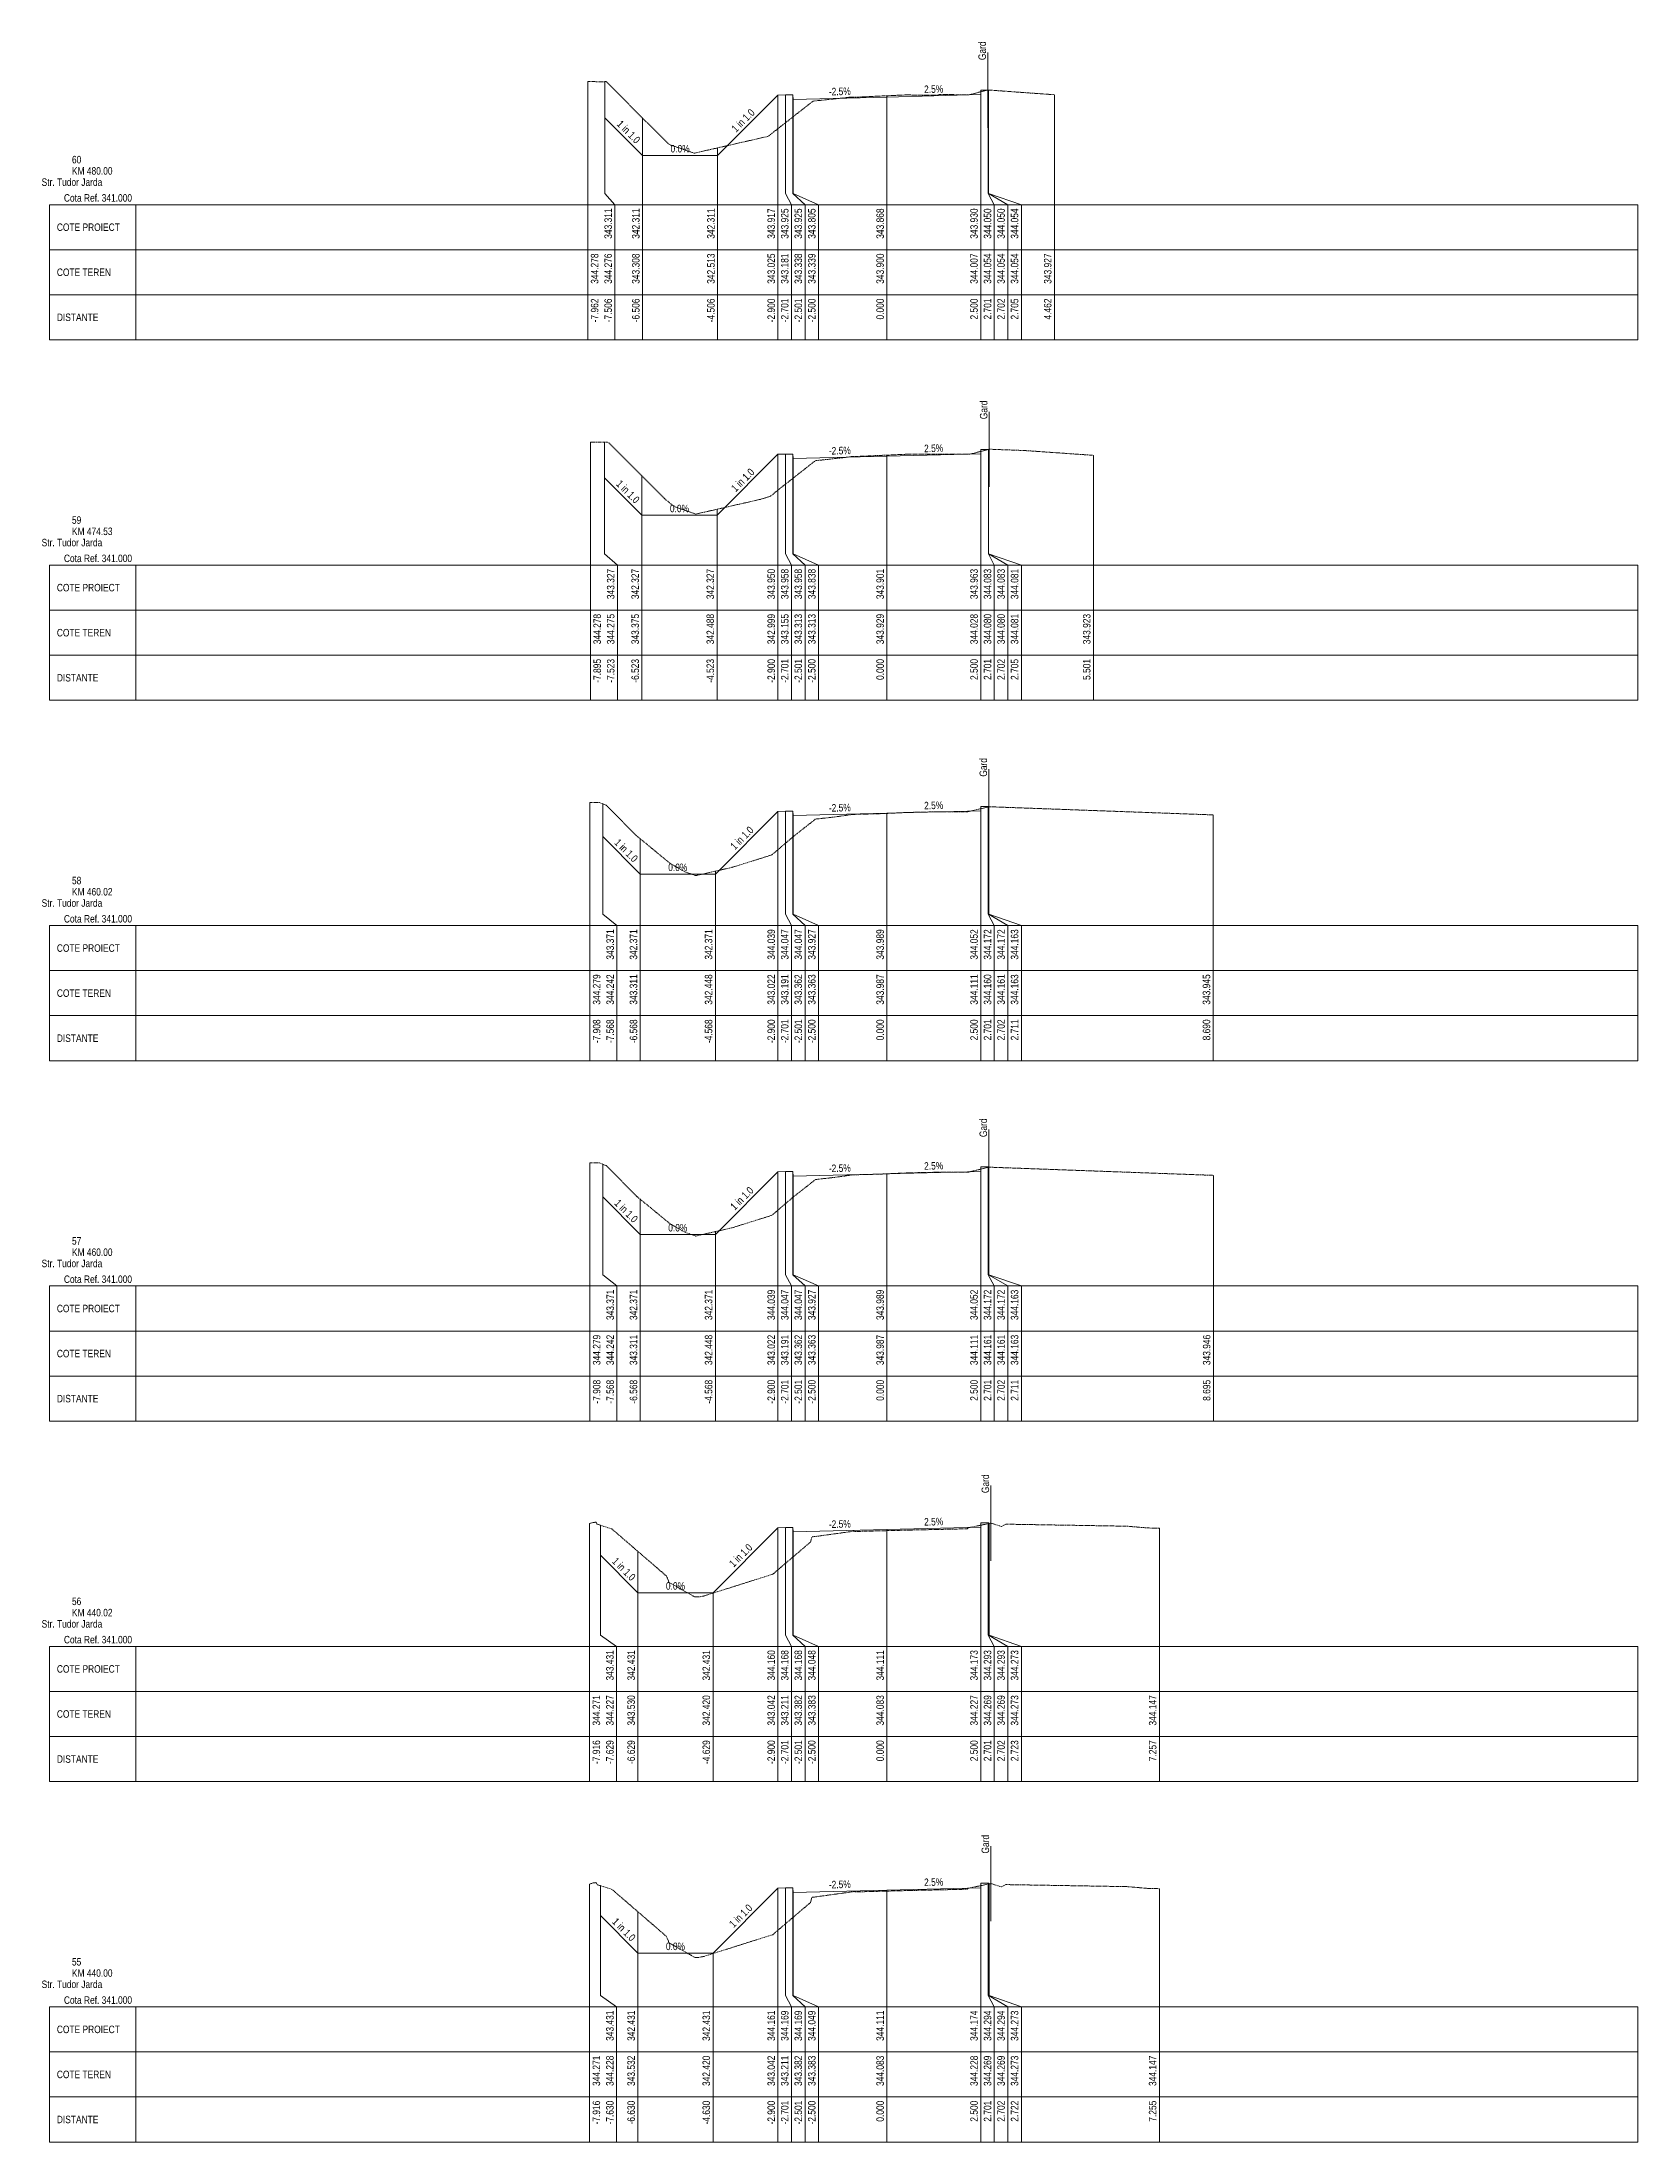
# Paper-space layout 'Str. Tudor Jarda-XS-1' of a CAD drawing. Extents: x 5 to 860, y 10 to 5944.
# Drawn here: x 5 to 430, y 5194 to 5753 of the extents above; entities that cross this region are included whole.
import ezdxf
from ezdxf.enums import TextEntityAlignment as Align

# ---------------------------------------------------------------- set-up
doc = ezdxf.new("R2010")
doc.units = 0
doc.linetypes.add('DASHED2', pattern=[0.375, 0.25, -0.125])
doc.layers.add('ARD-No Plot', color=1, linetype='Continuous', lineweight=0, plot=False)
for name, color, linetype, lineweight in [('DESIGN-TEXT', 7, 'Continuous', 0), ('EXISTING-TEXT', 7, 'Continuous', 0), ('LINES', 7, 'Continuous', 0), ('Text', 7, 'Continuous', 0), ('X-RL', 7, 'Continuous', 0), ('XPLOT-DESIGN', 5, 'Continuous', 0), ('XPLOT-EXISTING', 3, 'DASHED2', 0), ('XPLOT-GRADE', 7, 'Continuous', 0), ('XPLOT-KM', 7, 'Continuous', 0), ('XPLOT-TITLE', 7, 'Continuous', 0)]:
    doc.layers.add(name, color=color, linetype=linetype, lineweight=lineweight)
doc.styles.add('Arial', font='arial.ttf', dxfattribs={"width": 0.8})

psp = doc.layouts.new('Str. Tudor Jarda-XS-1')

# ---------------------------------------------------------------- texts
at = {"layer": 'ARD-No Plot', "style": 'Arial', "width": 0.8}
for p in [(13, 5715), (13, 5619), (13, 5523), (13, 5427), (13, 5331), (13, 5235)]:
    psp.add_text('Str. Tudor Jarda', height=2, dxfattribs=at).set_placement(p, align=Align.CENTER)
at = {"layer": 'DESIGN-TEXT', "style": 'Arial', "width": 0.8}
for s, p in [('343.311', (156.777, 5709)), ('342.311', (164.138, 5709)), ('342.311', (184.138, 5709)), ('343.917', (200.2, 5709)), ('343.925', (203.8, 5709)), ('343.925', (207.4, 5709)), ('343.805', (211, 5709)), ('343.868', (229.2, 5709)), ('343.930', (254.2, 5709)), ('344.050', (257.8, 5709)), ('344.050', (261.4, 5709)), ('344.054', (265, 5709)), ('343.327', (157.452, 5613)), ('342.327', (163.97, 5613)), ('342.327', (183.97, 5613)), ('343.950', (200.2, 5613)), ('343.958', (203.8, 5613)), ('343.958', (207.4, 5613)), ('343.838', (211, 5613)), ('343.901', (229.2, 5613)), ('343.963', (254.202, 5613)), ('344.083', (257.802, 5613)), ('344.083', (261.402, 5613)), ('344.081', (265.002, 5613)), ('343.371', (157.316, 5517)), ('342.371', (163.522, 5517)), ('342.371', (183.522, 5517)), ('344.039', (200.2, 5517)), ('344.047', (203.8, 5517)), ('344.047', (207.4, 5517)), ('343.927', (211, 5517)), ('343.989', (229.2, 5517)), ('344.052', (254.2, 5517)), ('344.172', (257.8, 5517)), ('344.172', (261.4, 5517)), ('344.163', (265, 5517)), ('343.371', (157.316, 5421)), ('342.371', (163.522, 5421)), ('342.371', (183.522, 5421)), ('344.039', (200.2, 5421)), ('344.047', (203.8, 5421)), ('344.047', (207.4, 5421)), ('343.927', (211, 5421)), ('343.989', (229.2, 5421)), ('344.052', (254.2, 5421)), ('344.172', (257.8, 5421)), ('344.172', (261.4, 5421)), ('344.163', (265, 5421)), ('343.431', (157.238, 5325)), ('342.431', (162.905, 5325)), ('342.431', (182.905, 5325)), ('344.160', (200.2, 5325)), ('344.168', (203.8, 5325)), ('344.168', (207.4, 5325)), ('344.048', (211, 5325)), ('344.111', (229.2, 5325)), ('344.173', (254.2, 5325)), ('344.293', (257.8, 5325)), ('344.293', (261.4, 5325)), ('344.273', (265, 5325)), ('343.431', (157.239, 5229)), ('342.431', (162.904, 5229)), ('342.431', (182.904, 5229)), ('344.161', (200.2, 5229)), ('344.169', (203.8, 5229)), ('344.169', (207.4, 5229)), ('344.049', (211, 5229)), ('344.111', (229.2, 5229)), ('344.174', (254.2, 5229)), ('344.294', (257.8, 5229)), ('344.294', (261.4, 5229)), ('344.273', (265, 5229))]:
    psp.add_text(s, height=2, rotation=90, dxfattribs=at).set_placement(p, align=Align.RIGHT)
at = {"layer": 'EXISTING-TEXT', "style": 'Arial', "width": 0.8}
for s, p in [('344.278', (153.177, 5697)), ('344.276', (156.777, 5697)), ('343.308', (164.138, 5697)), ('342.513', (184.138, 5697)), ('343.025', (200.2, 5697)), ('343.181', (203.8, 5697)), ('343.338', (207.4, 5697)), ('343.339', (211, 5697)), ('343.900', (229.2, 5697)), ('343.900', (229.2, 5697)), ('344.007', (254.2, 5697)), ('344.054', (257.8, 5697)), ('344.054', (261.4, 5697)), ('344.054', (265, 5697)), ('343.927', (273.82, 5697)), ('344.278', (153.852, 5601)), ('344.275', (157.452, 5601)), ('343.375', (163.97, 5601)), ('342.488', (183.97, 5601)), ('342.999', (200.2, 5601)), ('343.155', (203.8, 5601)), ('343.313', (207.4, 5601)), ('343.313', (211, 5601)), ('343.929', (229.2, 5601)), ('343.929', (229.2, 5601)), ('344.028', (254.202, 5601)), ('344.080', (257.802, 5601)), ('344.080', (261.402, 5601)), ('344.081', (265.002, 5601)), ('343.923', (284.21, 5601)), ('344.279', (153.716, 5505)), ('344.242', (157.316, 5505)), ('343.311', (163.522, 5505)), ('342.448', (183.522, 5505)), ('343.022', (200.2, 5505)), ('343.191', (203.8, 5505)), ('343.362', (207.4, 5505)), ('343.363', (211, 5505)), ('343.987', (229.2, 5505)), ('343.987', (229.2, 5505)), ('344.111', (254.2, 5505)), ('344.160', (257.8, 5505)), ('344.161', (261.4, 5505)), ('344.163', (265, 5505)), ('343.945', (316.097, 5505)), ('344.279', (153.716, 5409)), ('344.242', (157.316, 5409)), ('343.311', (163.522, 5409)), ('342.448', (183.522, 5409)), ('343.022', (200.2, 5409)), ('343.191', (203.8, 5409)), ('343.362', (207.4, 5409)), ('343.363', (211, 5409)), ('343.987', (229.2, 5409)), ('343.987', (229.2, 5409)), ('344.111', (254.2, 5409)), ('344.161', (257.8, 5409)), ('344.161', (261.4, 5409)), ('344.163', (265, 5409)), ('343.946', (316.147, 5409)), ('344.271', (153.638, 5313)), ('344.227', (157.238, 5313)), ('343.530', (162.905, 5313)), ('342.420', (182.905, 5313)), ('343.042', (200.2, 5313)), ('343.211', (203.8, 5313)), ('343.382', (207.4, 5313)), ('343.383', (211, 5313)), ('344.083', (229.2, 5313)), ('344.083', (229.2, 5313)), ('344.227', (254.2, 5313)), ('344.269', (257.8, 5313)), ('344.269', (261.4, 5313)), ('344.273', (265, 5313)), ('344.147', (301.772, 5313)), ('344.271', (153.639, 5217)), ('344.228', (157.239, 5217)), ('343.532', (162.904, 5217)), ('342.420', (182.904, 5217)), ('343.042', (200.2, 5217)), ('343.211', (203.8, 5217)), ('343.382', (207.4, 5217)), ('343.383', (211, 5217)), ('344.083', (229.2, 5217)), ('344.083', (229.2, 5217)), ('344.228', (254.2, 5217)), ('344.269', (257.8, 5217)), ('344.269', (261.4, 5217)), ('344.273', (265, 5217)), ('344.147', (301.755, 5217))]:
    psp.add_text(s, height=2, rotation=90, dxfattribs=at).set_placement(p, align=Align.RIGHT)
at = {"layer": 'Text', "style": 'Arial', "width": 0.8}
for p in [(256.37, 5748.501), (256.769, 5652.863), (256.667, 5557.645), (256.667, 5461.646), (257.213, 5366.829), (257.214, 5270.832)]:
    psp.add_text('Gard', height=2, rotation=90, dxfattribs=at).set_placement(p)
for s, p in [('-7.962', (153.177, 5685)), ('-7.962', (153.177, 5685)), ('-7.506', (156.777, 5685)), ('-7.506', (156.777, 5685)), ('-7.506', (156.777, 5685)), ('-6.506', (164.138, 5685)), ('-6.506', (164.138, 5685)), ('-6.506', (164.138, 5685)), ('-4.506', (184.138, 5685)), ('-4.506', (184.138, 5685)), ('-4.506', (184.138, 5685)), ('-2.900', (200.2, 5685)), ('-2.900', (200.2, 5685)), ('-2.900', (200.2, 5685)), ('-2.701', (203.8, 5685)), ('-2.701', (203.8, 5685)), ('-2.701', (203.8, 5685)), ('-2.501', (207.4, 5685)), ('-2.501', (207.4, 5685)), ('-2.501', (207.4, 5685)), ('-2.500', (211, 5685)), ('-2.500', (211, 5685)), ('-2.500', (211, 5685)), ('0.000', (229.2, 5685)), ('0.000', (229.2, 5685)), ('0.000', (229.2, 5685)), ('2.500', (254.2, 5685)), ('2.500', (254.2, 5685)), ('2.500', (254.2, 5685)), ('2.701', (257.8, 5685)), ('2.701', (257.8, 5685)), ('2.701', (257.8, 5685)), ('2.702', (261.4, 5685)), ('2.702', (261.4, 5685)), ('2.702', (261.4, 5685)), ('2.705', (265, 5685)), ('2.705', (265, 5685)), ('2.705', (265, 5685)), ('4.462', (273.82, 5685)), ('4.462', (273.82, 5685)), ('-7.895', (153.852, 5589)), ('-7.895', (153.852, 5589)), ('-7.523', (157.452, 5589)), ('-7.523', (157.452, 5589)), ('-7.523', (157.452, 5589)), ('-6.523', (163.97, 5589)), ('-6.523', (163.97, 5589)), ('-6.523', (163.97, 5589)), ('-4.523', (183.97, 5589)), ('-4.523', (183.97, 5589)), ('-4.523', (183.97, 5589)), ('-2.900', (200.2, 5589)), ('-2.900', (200.2, 5589)), ('-2.900', (200.2, 5589)), ('-2.701', (203.8, 5589)), ('-2.701', (203.8, 5589)), ('-2.701', (203.8, 5589)), ('-2.501', (207.4, 5589)), ('-2.501', (207.4, 5589)), ('-2.501', (207.4, 5589)), ('-2.500', (211, 5589)), ('-2.500', (211, 5589)), ('-2.500', (211, 5589)), ('0.000', (229.2, 5589)), ('0.000', (229.2, 5589)), ('0.000', (229.2, 5589)), ('2.500', (254.202, 5589)), ('2.500', (254.202, 5589)), ('2.500', (254.202, 5589)), ('2.701', (257.802, 5589)), ('2.701', (257.802, 5589)), ('2.701', (257.802, 5589)), ('2.702', (261.402, 5589)), ('2.702', (261.402, 5589)), ('2.702', (261.402, 5589)), ('2.705', (265.002, 5589)), ('2.705', (265.002, 5589)), ('2.705', (265.002, 5589)), ('5.501', (284.21, 5589)), ('5.501', (284.21, 5589)), ('-7.908', (153.716, 5493)), ('-7.908', (153.716, 5493)), ('-7.568', (157.316, 5493)), ('-7.568', (157.316, 5493)), ('-7.568', (157.316, 5493)), ('-6.568', (163.522, 5493)), ('-6.568', (163.522, 5493)), ('-6.568', (163.522, 5493)), ('-4.568', (183.522, 5493)), ('-4.568', (183.522, 5493)), ('-4.568', (183.522, 5493)), ('-2.900', (200.2, 5493)), ('-2.900', (200.2, 5493)), ('-2.900', (200.2, 5493)), ('-2.701', (203.8, 5493)), ('-2.701', (203.8, 5493)), ('-2.701', (203.8, 5493)), ('-2.501', (207.4, 5493)), ('-2.501', (207.4, 5493)), ('-2.501', (207.4, 5493)), ('-2.500', (211, 5493)), ('-2.500', (211, 5493)), ('-2.500', (211, 5493)), ('0.000', (229.2, 5493)), ('0.000', (229.2, 5493)), ('0.000', (229.2, 5493)), ('2.500', (254.2, 5493)), ('2.500', (254.2, 5493)), ('2.500', (254.2, 5493)), ('2.701', (257.8, 5493)), ('2.701', (257.8, 5493)), ('2.701', (257.8, 5493)), ('2.702', (261.4, 5493)), ('2.702', (261.4, 5493)), ('2.702', (261.4, 5493)), ('2.711', (265, 5493)), ('2.711', (265, 5493)), ('2.711', (265, 5493)), ('8.690', (316.097, 5493)), ('8.690', (316.097, 5493)), ('-7.908', (153.716, 5397)), ('-7.908', (153.716, 5397)), ('-7.568', (157.316, 5397)), ('-7.568', (157.316, 5397)), ('-7.568', (157.316, 5397)), ('-6.568', (163.522, 5397)), ('-6.568', (163.522, 5397)), ('-6.568', (163.522, 5397)), ('-4.568', (183.522, 5397)), ('-4.568', (183.522, 5397)), ('-4.568', (183.522, 5397)), ('-2.900', (200.2, 5397)), ('-2.900', (200.2, 5397)), ('-2.900', (200.2, 5397)), ('-2.701', (203.8, 5397)), ('-2.701', (203.8, 5397)), ('-2.701', (203.8, 5397)), ('-2.501', (207.4, 5397)), ('-2.501', (207.4, 5397)), ('-2.501', (207.4, 5397)), ('-2.500', (211, 5397)), ('-2.500', (211, 5397)), ('-2.500', (211, 5397)), ('0.000', (229.2, 5397)), ('0.000', (229.2, 5397)), ('0.000', (229.2, 5397)), ('2.500', (254.2, 5397)), ('2.500', (254.2, 5397)), ('2.500', (254.2, 5397)), ('2.701', (257.8, 5397)), ('2.701', (257.8, 5397)), ('2.701', (257.8, 5397)), ('2.702', (261.4, 5397)), ('2.702', (261.4, 5397)), ('2.702', (261.4, 5397)), ('2.711', (265, 5397)), ('2.711', (265, 5397)), ('2.711', (265, 5397)), ('8.695', (316.147, 5397)), ('8.695', (316.147, 5397)), ('-7.916', (153.638, 5301)), ('-7.916', (153.638, 5301)), ('-7.629', (157.238, 5301)), ('-7.629', (157.238, 5301)), ('-7.629', (157.238, 5301)), ('-6.629', (162.905, 5301)), ('-6.629', (162.905, 5301)), ('-6.629', (162.905, 5301)), ('-4.629', (182.905, 5301)), ('-4.629', (182.905, 5301)), ('-4.629', (182.905, 5301)), ('-2.900', (200.2, 5301)), ('-2.900', (200.2, 5301)), ('-2.900', (200.2, 5301)), ('-2.701', (203.8, 5301)), ('-2.701', (203.8, 5301)), ('-2.701', (203.8, 5301)), ('-2.501', (207.4, 5301)), ('-2.501', (207.4, 5301)), ('-2.501', (207.4, 5301)), ('-2.500', (211, 5301)), ('-2.500', (211, 5301)), ('-2.500', (211, 5301)), ('0.000', (229.2, 5301)), ('0.000', (229.2, 5301)), ('0.000', (229.2, 5301)), ('2.500', (254.2, 5301)), ('2.500', (254.2, 5301)), ('2.500', (254.2, 5301)), ('2.701', (257.8, 5301)), ('2.701', (257.8, 5301)), ('2.701', (257.8, 5301)), ('2.702', (261.4, 5301)), ('2.702', (261.4, 5301)), ('2.702', (261.4, 5301)), ('2.723', (265, 5301)), ('2.723', (265, 5301)), ('2.723', (265, 5301)), ('7.257', (301.772, 5301)), ('7.257', (301.772, 5301)), ('-7.916', (153.639, 5205)), ('-7.916', (153.639, 5205)), ('-7.630', (157.239, 5205)), ('-7.630', (157.239, 5205)), ('-7.630', (157.239, 5205)), ('-6.630', (162.904, 5205)), ('-6.630', (162.904, 5205)), ('-6.630', (162.904, 5205)), ('-4.630', (182.904, 5205)), ('-4.630', (182.904, 5205)), ('-4.630', (182.904, 5205)), ('-2.900', (200.2, 5205)), ('-2.900', (200.2, 5205)), ('-2.900', (200.2, 5205)), ('-2.701', (203.8, 5205)), ('-2.701', (203.8, 5205)), ('-2.701', (203.8, 5205)), ('-2.501', (207.4, 5205)), ('-2.501', (207.4, 5205)), ('-2.501', (207.4, 5205)), ('-2.500', (211, 5205)), ('-2.500', (211, 5205)), ('-2.500', (211, 5205)), ('0.000', (229.2, 5205)), ('0.000', (229.2, 5205)), ('0.000', (229.2, 5205)), ('2.500', (254.2, 5205)), ('2.500', (254.2, 5205)), ('2.500', (254.2, 5205)), ('2.701', (257.8, 5205)), ('2.701', (257.8, 5205)), ('2.701', (257.8, 5205)), ('2.702', (261.4, 5205)), ('2.702', (261.4, 5205)), ('2.702', (261.4, 5205)), ('2.722', (265, 5205)), ('2.722', (265, 5205)), ('2.722', (265, 5205)), ('7.255', (301.755, 5205)), ('7.255', (301.755, 5205))]:
    psp.add_text(s, height=2, rotation=90, dxfattribs=at).set_placement(p, align=Align.RIGHT)
at = {"layer": 'X-RL', "style": 'Arial', "width": 0.8}
for p in [(29, 5710.8), (29, 5614.8), (29, 5518.8), (29, 5422.8), (29, 5326.8), (29, 5230.8)]:
    psp.add_text('Cota Ref. 341.000', height=2, dxfattribs=at).set_placement(p, align=Align.RIGHT)
at = {"layer": 'XPLOT-GRADE', "style": 'Arial', "width": 0.8}
for s, rotation, p in [('-2.5%', 1.4321, (217.48, 5739.163)), ('2.5%', 1.4321, (242.48, 5739.788)), ('1 in 1.0', 45, (192.403, 5731.706)), ('1 in 1.0', 315, (160.504, 5728.675)), ('0.0%', 0, (174.938, 5723.91)), ('-2.5%', 1.4321, (217.48, 5643.496)), ('2.5%', 1.4321, (242.481, 5644.121)), ('1 in 1.0', 45, (192.319, 5635.955)), ('1 in 1.0', 315, (160.336, 5632.84)), ('0.0%', 0, (174.77, 5628.075)), ('-2.5%', 1.4321, (217.48, 5548.379)), ('2.5%', 1.4321, (242.48, 5549.004)), ('1 in 1.0', 45, (192.096, 5540.614)), ('1 in 1.0', 315, (159.888, 5537.276)), ('0.0%', 0, (174.322, 5532.51)), ('-2.5%', 1.4321, (217.48, 5452.381)), ('2.5%', 1.4321, (242.48, 5453.006)), ('1 in 1.0', 45, (192.095, 5444.615)), ('1 in 1.0', 315, (159.887, 5441.276)), ('0.0%', 0, (174.322, 5436.511)), ('-2.5%', 1.4321, (217.48, 5357.597)), ('2.5%', 1.4321, (242.48, 5358.222)), ('1 in 1.0', 45, (191.787, 5349.523)), ('1 in 1.0', 315, (159.271, 5345.876)), ('0.0%', 0, (173.705, 5341.11)), ('-2.5%', 1.4321, (217.48, 5261.598)), ('2.5%', 1.4321, (242.48, 5262.223)), ('1 in 1.0', 315, (159.27, 5249.876)), ('1 in 1.0', 45, (191.787, 5253.524)), ('0.0%', 0, (173.704, 5245.111))]:
    psp.add_text(s, height=2, rotation=rotation, dxfattribs=at).set_placement(p, align=Align.CENTER)
at = {"layer": 'XPLOT-KM', "style": 'Arial', "width": 0.8}
for s, p in [('60', (13, 5721)), ('KM 480.00', (13, 5718)), ('59', (13, 5625)), ('KM 474.53', (13, 5622)), ('58', (13, 5529)), ('KM 460.02', (13, 5526)), ('57', (13, 5433)), ('KM 460.00', (13, 5430)), ('56', (13, 5337)), ('KM 440.02', (13, 5334)), ('55', (13, 5241)), ('KM 440.00', (13, 5238))]:
    psp.add_text(s, height=2, dxfattribs=at).set_placement(p)
at = {"layer": 'XPLOT-TITLE', "style": 'Arial', "width": 0.8}
for s, p in [('COTE PROIECT', (8.982, 5703)), ('COTE TEREN', (8.982, 5691)), ('DISTANTE', (8.982, 5679)), ('COTE PROIECT', (8.982, 5607)), ('COTE TEREN', (8.982, 5595)), ('DISTANTE', (8.982, 5583)), ('COTE PROIECT', (8.982, 5511)), ('COTE TEREN', (8.982, 5499)), ('DISTANTE', (8.982, 5487)), ('COTE PROIECT', (8.982, 5415)), ('COTE TEREN', (8.982, 5403)), ('DISTANTE', (8.982, 5391)), ('COTE PROIECT', (8.982, 5319)), ('COTE TEREN', (8.982, 5307)), ('DISTANTE', (8.982, 5295)), ('COTE PROIECT', (8.982, 5223)), ('COTE TEREN', (8.982, 5211)), ('DISTANTE', (8.982, 5199))]:
    psp.add_text(s, height=2, dxfattribs=at).set_placement(p)

# ---------------------------------------------------------------- linework, layer by layer
at = {"layer": 'LINES'}
for p, q in [((256.87, 5750.501), (256.87, 5730.501)), ((150.377, 5713), (150.377, 5742.778)), ((150.377, 5713), (150.377, 5742.778)), ((154.938, 5713), (154.938, 5742.762)), ((154.938, 5713), (154.938, 5742.762)), ((154.938, 5713), (154.938, 5742.762)), ((201, 5713), (201, 5739.172)), ((201, 5713), (201, 5739.172)), ((201, 5713), (201, 5739.172)), ((202.99, 5713), (202.99, 5739.251)), ((202.99, 5713), (202.99, 5739.251)), ((202.99, 5713), (202.99, 5739.251)), ((204.99, 5713), (204.99, 5739.251)), ((204.99, 5713), (204.99, 5739.251)), ((204.99, 5713), (204.99, 5739.251)), ((230, 5713), (230, 5739.004)), ((230, 5713), (230, 5739.004)), ((230, 5713), (230, 5739.004)), ((255, 5713), (255, 5740.072)), ((255, 5713), (255, 5740.072)), ((255, 5713), (255, 5740.072)), ((257.01, 5713), (257.01, 5740.539)), ((257.01, 5713), (257.01, 5740.539)), ((257.01, 5713), (257.01, 5740.539)), ((257.02, 5713), (257.02, 5740.539)), ((257.02, 5713), (257.02, 5740.539)), ((257.02, 5713), (257.02, 5740.539)), ((257.055, 5713), (257.055, 5740.536)), ((257.055, 5713), (257.055, 5740.536)), ((257.055, 5713), (257.055, 5740.536)), ((274.62, 5713), (274.62, 5739.274)), ((274.62, 5713), (274.62, 5739.274)), ((205, 5713), (205, 5738.051)), ((205, 5713), (205, 5738.051)), ((205, 5713), (205, 5738.051)), ((164.938, 5713), (164.938, 5733.078)), ((164.938, 5713), (164.938, 5733.078)), ((164.938, 5713), (164.938, 5733.078)), ((184.938, 5713), (184.938, 5725.133)), ((184.938, 5713), (184.938, 5725.133)), ((184.938, 5713), (184.938, 5725.133)), ((150.377, 5710), (150.377, 5713)), ((150.377, 5710), (150.377, 5713)), ((157.577, 5710), (154.938, 5713)), ((157.577, 5710), (154.938, 5713)), ((157.577, 5710), (154.938, 5713)), ((164.938, 5710), (164.938, 5713)), ((164.938, 5710), (164.938, 5713)), ((164.938, 5710), (164.938, 5713)), ((184.938, 5710), (184.938, 5713)), ((184.938, 5710), (184.938, 5713)), ((184.938, 5710), (184.938, 5713)), ((201, 5710), (201, 5713)), ((201, 5710), (201, 5713)), ((201, 5710), (201, 5713)), ((204.6, 5710), (202.99, 5713)), ((204.6, 5710), (202.99, 5713)), ((204.6, 5710), (202.99, 5713)), ((208.2, 5710), (204.99, 5713)), ((208.2, 5710), (204.99, 5713)), ((208.2, 5710), (204.99, 5713)), ((211.8, 5710), (205, 5713)), ((211.8, 5710), (205, 5713)), ((211.8, 5710), (205, 5713)), ((230, 5710), (230, 5713)), ((230, 5710), (230, 5713)), ((230, 5710), (230, 5713)), ((255, 5710), (255, 5713)), ((255, 5710), (255, 5713)), ((255, 5710), (255, 5713)), ((258.6, 5710), (257.01, 5713)), ((258.6, 5710), (257.01, 5713)), ((258.6, 5710), (257.01, 5713)), ((262.2, 5710), (257.02, 5713)), ((262.2, 5710), (257.02, 5713)), ((262.2, 5710), (257.02, 5713)), ((265.8, 5710), (257.055, 5713)), ((265.8, 5710), (257.055, 5713)), ((265.8, 5710), (257.055, 5713)), ((274.62, 5710), (274.62, 5713)), ((274.62, 5710), (274.62, 5713)), ((6.982, 5698), (6.982, 5710)), ((6.982, 5710), (30, 5710)), ((30, 5674), (30, 5710)), ((30, 5710), (430, 5710)), ((150.377, 5674), (150.377, 5710)), ((150.377, 5674), (150.377, 5710)), ((157.577, 5674), (157.577, 5710)), ((157.577, 5674), (157.577, 5710)), ((157.577, 5674), (157.577, 5710)), ((164.938, 5674), (164.938, 5710)), ((164.938, 5674), (164.938, 5710)), ((164.938, 5674), (164.938, 5710)), ((184.938, 5674), (184.938, 5710)), ((184.938, 5674), (184.938, 5710)), ((184.938, 5674), (184.938, 5710)), ((201, 5674), (201, 5710)), ((201, 5674), (201, 5710)), ((201, 5674), (201, 5710)), ((204.6, 5674), (204.6, 5710)), ((204.6, 5674), (204.6, 5710)), ((204.6, 5674), (204.6, 5710)), ((208.2, 5674), (208.2, 5710)), ((208.2, 5674), (208.2, 5710)), ((208.2, 5674), (208.2, 5710)), ((211.8, 5674), (211.8, 5710)), ((211.8, 5674), (211.8, 5710)), ((211.8, 5674), (211.8, 5710)), ((230, 5674), (230, 5710)), ((230, 5674), (230, 5710)), ((230, 5674), (230, 5710)), ((255, 5674), (255, 5710)), ((255, 5674), (255, 5710)), ((255, 5674), (255, 5710)), ((258.6, 5674), (258.6, 5710)), ((258.6, 5674), (258.6, 5710)), ((258.6, 5674), (258.6, 5710)), ((262.2, 5674), (262.2, 5710)), ((262.2, 5674), (262.2, 5710)), ((262.2, 5674), (262.2, 5710)), ((265.8, 5674), (265.8, 5710)), ((265.8, 5674), (265.8, 5710)), ((265.8, 5674), (265.8, 5710)), ((274.62, 5674), (274.62, 5710)), ((274.62, 5674), (274.62, 5710)), ((430, 5674), (430, 5710)), ((6.982, 5686), (6.982, 5698)), ((6.982, 5698), (30, 5698)), ((30, 5698), (6.982, 5698)), ((30, 5698), (430, 5698)), ((6.982, 5674), (6.982, 5686)), ((6.982, 5686), (30, 5686)), ((30, 5686), (6.982, 5686)), ((30, 5686), (430, 5686)), ((30, 5674), (6.982, 5674)), ((30, 5674), (430, 5674)), ((257.269, 5654.863), (257.269, 5634.863)), ((151.052, 5617), (151.052, 5646.78)), ((151.052, 5617), (151.052, 5646.78)), ((154.77, 5617), (154.77, 5646.747)), ((154.77, 5617), (154.77, 5646.747)), ((154.77, 5617), (154.77, 5646.747)), ((255.002, 5617), (255.002, 5644.281)), ((255.002, 5617), (255.002, 5644.281)), ((255.002, 5617), (255.002, 5644.281)), ((257.012, 5617), (257.012, 5644.834)), ((257.012, 5617), (257.012, 5644.834)), ((257.012, 5617), (257.012, 5644.834)), ((257.022, 5617), (257.022, 5644.834)), ((257.022, 5617), (257.022, 5644.834)), ((257.022, 5617), (257.022, 5644.834)), ((257.05, 5617), (257.05, 5644.807)), ((257.05, 5617), (257.05, 5644.807)), ((257.05, 5617), (257.05, 5644.807)), ((201, 5617), (201, 5643.504)), ((201, 5617), (201, 5643.504)), ((201, 5617), (201, 5643.504)), ((202.99, 5617), (202.99, 5643.584)), ((202.99, 5617), (202.99, 5643.584)), ((202.99, 5617), (202.99, 5643.584)), ((204.99, 5617), (204.99, 5643.584)), ((204.99, 5617), (204.99, 5643.584)), ((204.99, 5617), (204.99, 5643.584)), ((205, 5617), (205, 5642.384)), ((205, 5617), (205, 5642.384)), ((205, 5617), (205, 5642.384)), ((230, 5617), (230, 5643.288)), ((230, 5617), (230, 5643.288)), ((230, 5617), (230, 5643.288)), ((285.01, 5617), (285.01, 5643.234)), ((285.01, 5617), (285.01, 5643.234)), ((164.77, 5617), (164.77, 5637.752)), ((164.77, 5617), (164.77, 5637.752)), ((164.77, 5617), (164.77, 5637.752)), ((184.77, 5617), (184.77, 5628.875)), ((184.77, 5617), (184.77, 5628.875)), ((184.77, 5617), (184.77, 5628.875)), ((151.052, 5614), (151.052, 5617)), ((151.052, 5614), (151.052, 5617)), ((158.252, 5614), (154.77, 5617)), ((158.252, 5614), (154.77, 5617)), ((158.252, 5614), (154.77, 5617)), ((164.77, 5614), (164.77, 5617)), ((164.77, 5614), (164.77, 5617)), ((164.77, 5614), (164.77, 5617)), ((184.77, 5614), (184.77, 5617)), ((184.77, 5614), (184.77, 5617)), ((184.77, 5614), (184.77, 5617)), ((201, 5614), (201, 5617)), ((201, 5614), (201, 5617)), ((201, 5614), (201, 5617)), ((204.6, 5614), (202.99, 5617)), ((204.6, 5614), (202.99, 5617)), ((204.6, 5614), (202.99, 5617)), ((208.2, 5614), (204.99, 5617)), ((208.2, 5614), (204.99, 5617)), ((208.2, 5614), (204.99, 5617)), ((211.8, 5614), (205, 5617)), ((211.8, 5614), (205, 5617)), ((211.8, 5614), (205, 5617)), ((230, 5614), (230, 5617)), ((230, 5614), (230, 5617)), ((230, 5614), (230, 5617)), ((255.002, 5614), (255.002, 5617)), ((255.002, 5614), (255.002, 5617)), ((255.002, 5614), (255.002, 5617)), ((258.602, 5614), (257.012, 5617)), ((258.602, 5614), (257.012, 5617)), ((258.602, 5614), (257.012, 5617)), ((262.202, 5614), (257.022, 5617)), ((262.202, 5614), (257.022, 5617)), ((262.202, 5614), (257.022, 5617)), ((265.802, 5614), (257.05, 5617)), ((265.802, 5614), (257.05, 5617)), ((265.802, 5614), (257.05, 5617)), ((285.01, 5614), (285.01, 5617)), ((285.01, 5614), (285.01, 5617)), ((6.982, 5602), (6.982, 5614)), ((6.982, 5614), (30, 5614)), ((30, 5578), (30, 5614)), ((30, 5614), (430, 5614)), ((151.052, 5578), (151.052, 5614)), ((151.052, 5578), (151.052, 5614)), ((158.252, 5578), (158.252, 5614)), ((158.252, 5578), (158.252, 5614)), ((158.252, 5578), (158.252, 5614)), ((164.77, 5578), (164.77, 5614)), ((164.77, 5578), (164.77, 5614)), ((164.77, 5578), (164.77, 5614)), ((184.77, 5578), (184.77, 5614)), ((184.77, 5578), (184.77, 5614)), ((184.77, 5578), (184.77, 5614)), ((201, 5578), (201, 5614)), ((201, 5578), (201, 5614)), ((201, 5578), (201, 5614)), ((204.6, 5578), (204.6, 5614)), ((204.6, 5578), (204.6, 5614)), ((204.6, 5578), (204.6, 5614)), ((208.2, 5578), (208.2, 5614)), ((208.2, 5578), (208.2, 5614)), ((208.2, 5578), (208.2, 5614)), ((211.8, 5578), (211.8, 5614)), ((211.8, 5578), (211.8, 5614)), ((211.8, 5578), (211.8, 5614)), ((230, 5578), (230, 5614)), ((230, 5578), (230, 5614)), ((230, 5578), (230, 5614)), ((255.002, 5578), (255.002, 5614)), ((255.002, 5578), (255.002, 5614)), ((255.002, 5578), (255.002, 5614)), ((258.602, 5578), (258.602, 5614)), ((258.602, 5578), (258.602, 5614)), ((258.602, 5578), (258.602, 5614)), ((262.202, 5578), (262.202, 5614)), ((262.202, 5578), (262.202, 5614)), ((262.202, 5578), (262.202, 5614)), ((265.802, 5578), (265.802, 5614)), ((265.802, 5578), (265.802, 5614)), ((265.802, 5578), (265.802, 5614)), ((285.01, 5578), (285.01, 5614)), ((285.01, 5578), (285.01, 5614)), ((430, 5578), (430, 5614)), ((6.982, 5590), (6.982, 5602)), ((6.982, 5602), (30, 5602)), ((30, 5602), (6.982, 5602)), ((30, 5602), (430, 5602)), ((6.982, 5578), (6.982, 5590)), ((6.982, 5590), (30, 5590)), ((30, 5590), (6.982, 5590)), ((30, 5590), (430, 5590)), ((30, 5578), (6.982, 5578)), ((30, 5578), (430, 5578)), ((257.167, 5559.645), (257.167, 5539.645)), ((150.916, 5521), (150.916, 5550.785)), ((150.916, 5521), (150.916, 5550.785)), ((154.322, 5521), (154.322, 5550.421)), ((154.322, 5521), (154.322, 5550.421)), ((154.322, 5521), (154.322, 5550.421)), ((255, 5521), (255, 5549.112)), ((255, 5521), (255, 5549.112)), ((255, 5521), (255, 5549.112)), ((257.01, 5521), (257.01, 5549.717)), ((257.01, 5521), (257.01, 5549.717)), ((257.01, 5521), (257.01, 5549.717)), ((257.02, 5521), (257.02, 5549.717)), ((257.02, 5521), (257.02, 5549.717)), ((257.02, 5521), (257.02, 5549.717)), ((257.108, 5521), (257.108, 5549.63)), ((257.108, 5521), (257.108, 5549.63)), ((257.108, 5521), (257.108, 5549.63)), ((201, 5521), (201, 5548.388)), ((201, 5521), (201, 5548.388)), ((201, 5521), (201, 5548.388)), ((202.99, 5521), (202.99, 5548.467)), ((202.99, 5521), (202.99, 5548.467)), ((202.99, 5521), (202.99, 5548.467)), ((204.99, 5521), (204.99, 5548.467)), ((204.99, 5521), (204.99, 5548.467)), ((204.99, 5521), (204.99, 5548.467)), ((205, 5521), (205, 5547.267)), ((205, 5521), (205, 5547.267)), ((205, 5521), (205, 5547.267)), ((230, 5521), (230, 5547.892)), ((230, 5521), (230, 5547.892)), ((230, 5521), (230, 5547.892)), ((316.897, 5521), (316.897, 5547.455)), ((316.897, 5521), (316.897, 5547.455)), ((164.322, 5521), (164.322, 5541.106)), ((164.322, 5521), (164.322, 5541.106)), ((164.322, 5521), (164.322, 5541.106)), ((184.322, 5521), (184.322, 5532.48)), ((184.322, 5521), (184.322, 5532.48)), ((184.322, 5521), (184.322, 5532.48)), ((150.916, 5518), (150.916, 5521)), ((150.916, 5518), (150.916, 5521)), ((158.116, 5518), (154.322, 5521)), ((158.116, 5518), (154.322, 5521)), ((158.116, 5518), (154.322, 5521)), ((164.322, 5518), (164.322, 5521)), ((164.322, 5518), (164.322, 5521)), ((164.322, 5518), (164.322, 5521)), ((184.322, 5518), (184.322, 5521)), ((184.322, 5518), (184.322, 5521)), ((184.322, 5518), (184.322, 5521)), ((201, 5518), (201, 5521)), ((201, 5518), (201, 5521)), ((201, 5518), (201, 5521)), ((204.6, 5518), (202.99, 5521)), ((204.6, 5518), (202.99, 5521)), ((204.6, 5518), (202.99, 5521)), ((208.2, 5518), (204.99, 5521)), ((208.2, 5518), (204.99, 5521)), ((208.2, 5518), (204.99, 5521)), ((211.8, 5518), (205, 5521)), ((211.8, 5518), (205, 5521)), ((211.8, 5518), (205, 5521)), ((230, 5518), (230, 5521)), ((230, 5518), (230, 5521)), ((230, 5518), (230, 5521)), ((255, 5518), (255, 5521)), ((255, 5518), (255, 5521)), ((255, 5518), (255, 5521)), ((258.6, 5518), (257.01, 5521)), ((258.6, 5518), (257.01, 5521)), ((258.6, 5518), (257.01, 5521)), ((262.2, 5518), (257.02, 5521)), ((262.2, 5518), (257.02, 5521)), ((262.2, 5518), (257.02, 5521)), ((265.8, 5518), (257.108, 5521)), ((265.8, 5518), (257.108, 5521)), ((265.8, 5518), (257.108, 5521)), ((316.897, 5518), (316.897, 5521)), ((316.897, 5518), (316.897, 5521)), ((6.982, 5506), (6.982, 5518)), ((6.982, 5518), (30, 5518)), ((30, 5482), (30, 5518)), ((30, 5518), (430, 5518)), ((150.916, 5482), (150.916, 5518)), ((150.916, 5482), (150.916, 5518)), ((158.116, 5482), (158.116, 5518)), ((158.116, 5482), (158.116, 5518)), ((158.116, 5482), (158.116, 5518)), ((164.322, 5482), (164.322, 5518)), ((164.322, 5482), (164.322, 5518)), ((164.322, 5482), (164.322, 5518)), ((184.322, 5482), (184.322, 5518)), ((184.322, 5482), (184.322, 5518)), ((184.322, 5482), (184.322, 5518)), ((201, 5482), (201, 5518)), ((201, 5482), (201, 5518)), ((201, 5482), (201, 5518)), ((204.6, 5482), (204.6, 5518)), ((204.6, 5482), (204.6, 5518)), ((204.6, 5482), (204.6, 5518)), ((208.2, 5482), (208.2, 5518)), ((208.2, 5482), (208.2, 5518)), ((208.2, 5482), (208.2, 5518)), ((211.8, 5482), (211.8, 5518)), ((211.8, 5482), (211.8, 5518)), ((211.8, 5482), (211.8, 5518)), ((230, 5482), (230, 5518)), ((230, 5482), (230, 5518)), ((230, 5482), (230, 5518)), ((255, 5482), (255, 5518)), ((255, 5482), (255, 5518)), ((255, 5482), (255, 5518)), ((258.6, 5482), (258.6, 5518)), ((258.6, 5482), (258.6, 5518)), ((258.6, 5482), (258.6, 5518)), ((262.2, 5482), (262.2, 5518)), ((262.2, 5482), (262.2, 5518)), ((262.2, 5482), (262.2, 5518)), ((265.8, 5482), (265.8, 5518)), ((265.8, 5482), (265.8, 5518)), ((265.8, 5482), (265.8, 5518)), ((316.897, 5482), (316.897, 5518)), ((316.897, 5482), (316.897, 5518)), ((430, 5482), (430, 5518)), ((6.982, 5494), (6.982, 5506)), ((6.982, 5506), (30, 5506)), ((30, 5506), (6.982, 5506)), ((30, 5506), (430, 5506)), ((6.982, 5482), (6.982, 5494)), ((6.982, 5494), (30, 5494)), ((30, 5494), (6.982, 5494)), ((30, 5494), (430, 5494)), ((30, 5482), (6.982, 5482)), ((30, 5482), (430, 5482)), ((257.167, 5463.646), (257.167, 5443.646)), ((150.916, 5425), (150.916, 5454.785)), ((150.916, 5425), (150.916, 5454.785)), ((154.322, 5425), (154.322, 5454.42)), ((154.322, 5425), (154.322, 5454.42)), ((154.322, 5425), (154.322, 5454.42)), ((257.01, 5425), (257.01, 5453.719)), ((257.01, 5425), (257.01, 5453.719)), ((257.01, 5425), (257.01, 5453.719)), ((257.02, 5425), (257.02, 5453.719)), ((257.02, 5425), (257.02, 5453.719)), ((257.02, 5425), (257.02, 5453.719)), ((257.108, 5425), (257.108, 5453.631)), ((257.108, 5425), (257.108, 5453.631)), ((257.108, 5425), (257.108, 5453.631)), ((201, 5425), (201, 5452.389)), ((201, 5425), (201, 5452.389)), ((201, 5425), (201, 5452.389)), ((202.99, 5425), (202.99, 5452.469)), ((202.99, 5425), (202.99, 5452.469)), ((202.99, 5425), (202.99, 5452.469)), ((204.99, 5425), (204.99, 5452.469)), ((204.99, 5425), (204.99, 5452.469)), ((204.99, 5425), (204.99, 5452.469)), ((205, 5425), (205, 5451.269)), ((205, 5425), (205, 5451.269)), ((205, 5425), (205, 5451.269)), ((230, 5425), (230, 5451.894)), ((230, 5425), (230, 5451.894)), ((230, 5425), (230, 5451.894)), ((255, 5425), (255, 5453.113)), ((255, 5425), (255, 5453.113)), ((255, 5425), (255, 5453.113)), ((316.947, 5425), (316.947, 5451.455)), ((316.947, 5425), (316.947, 5451.455)), ((164.322, 5425), (164.322, 5445.107)), ((164.322, 5425), (164.322, 5445.107)), ((164.322, 5425), (164.322, 5445.107)), ((184.322, 5425), (184.322, 5436.479)), ((184.322, 5425), (184.322, 5436.479)), ((184.322, 5425), (184.322, 5436.479)), ((6.982, 5410), (6.982, 5422)), ((6.982, 5422), (30, 5422)), ((30, 5386), (30, 5422)), ((30, 5422), (430, 5422)), ((150.916, 5422), (150.916, 5425)), ((150.916, 5422), (150.916, 5425)), ((150.916, 5386), (150.916, 5422)), ((150.916, 5386), (150.916, 5422)), ((158.116, 5422), (154.322, 5425)), ((158.116, 5422), (154.322, 5425)), ((158.116, 5422), (154.322, 5425)), ((158.116, 5386), (158.116, 5422)), ((158.116, 5386), (158.116, 5422)), ((158.116, 5386), (158.116, 5422)), ((164.322, 5422), (164.322, 5425)), ((164.322, 5422), (164.322, 5425)), ((164.322, 5422), (164.322, 5425)), ((164.322, 5386), (164.322, 5422)), ((164.322, 5386), (164.322, 5422)), ((164.322, 5386), (164.322, 5422)), ((184.322, 5422), (184.322, 5425)), ((184.322, 5422), (184.322, 5425)), ((184.322, 5422), (184.322, 5425)), ((184.322, 5386), (184.322, 5422)), ((184.322, 5386), (184.322, 5422)), ((184.322, 5386), (184.322, 5422)), ((201, 5422), (201, 5425)), ((201, 5422), (201, 5425)), ((201, 5422), (201, 5425)), ((201, 5386), (201, 5422)), ((201, 5386), (201, 5422)), ((201, 5386), (201, 5422)), ((204.6, 5422), (202.99, 5425)), ((204.6, 5422), (202.99, 5425)), ((204.6, 5422), (202.99, 5425)), ((204.6, 5386), (204.6, 5422)), ((204.6, 5386), (204.6, 5422)), ((204.6, 5386), (204.6, 5422)), ((208.2, 5422), (204.99, 5425)), ((208.2, 5422), (204.99, 5425)), ((208.2, 5422), (204.99, 5425)), ((211.8, 5422), (205, 5425)), ((211.8, 5422), (205, 5425)), ((211.8, 5422), (205, 5425)), ((208.2, 5386), (208.2, 5422)), ((208.2, 5386), (208.2, 5422)), ((208.2, 5386), (208.2, 5422)), ((211.8, 5386), (211.8, 5422)), ((211.8, 5386), (211.8, 5422)), ((211.8, 5386), (211.8, 5422)), ((230, 5422), (230, 5425)), ((230, 5422), (230, 5425)), ((230, 5422), (230, 5425)), ((230, 5386), (230, 5422)), ((230, 5386), (230, 5422)), ((230, 5386), (230, 5422)), ((255, 5422), (255, 5425)), ((255, 5422), (255, 5425)), ((255, 5422), (255, 5425)), ((255, 5386), (255, 5422)), ((255, 5386), (255, 5422)), ((255, 5386), (255, 5422)), ((258.6, 5422), (257.01, 5425)), ((258.6, 5422), (257.01, 5425)), ((258.6, 5422), (257.01, 5425)), ((262.2, 5422), (257.02, 5425)), ((262.2, 5422), (257.02, 5425)), ((262.2, 5422), (257.02, 5425)), ((265.8, 5422), (257.108, 5425)), ((265.8, 5422), (257.108, 5425)), ((265.8, 5422), (257.108, 5425)), ((258.6, 5386), (258.6, 5422)), ((258.6, 5386), (258.6, 5422)), ((258.6, 5386), (258.6, 5422)), ((262.2, 5386), (262.2, 5422)), ((262.2, 5386), (262.2, 5422)), ((262.2, 5386), (262.2, 5422)), ((265.8, 5386), (265.8, 5422)), ((265.8, 5386), (265.8, 5422)), ((265.8, 5386), (265.8, 5422)), ((316.947, 5422), (316.947, 5425)), ((316.947, 5422), (316.947, 5425)), ((316.947, 5386), (316.947, 5422)), ((316.947, 5386), (316.947, 5422)), ((430, 5386), (430, 5422)), ((6.982, 5398), (6.982, 5410)), ((6.982, 5410), (30, 5410)), ((30, 5410), (6.982, 5410)), ((30, 5410), (430, 5410)), ((6.982, 5386), (6.982, 5398)), ((6.982, 5398), (30, 5398)), ((30, 5398), (6.982, 5398)), ((30, 5398), (430, 5398)), ((30, 5386), (6.982, 5386)), ((30, 5386), (430, 5386)), ((257.713, 5368.829), (257.713, 5348.829)), ((150.838, 5329), (150.838, 5358.71)), ((150.838, 5329), (150.838, 5358.71)), ((257.01, 5329), (257.01, 5358.934)), ((257.01, 5329), (257.01, 5358.934)), ((257.01, 5329), (257.01, 5358.934)), ((257.02, 5329), (257.02, 5358.935)), ((257.02, 5329), (257.02, 5358.935)), ((257.02, 5329), (257.02, 5358.935)), ((257.225, 5329), (257.225, 5358.729)), ((257.225, 5329), (257.225, 5358.729)), ((257.225, 5329), (257.225, 5358.729)), ((153.705, 5329), (153.705, 5358.27)), ((153.705, 5329), (153.705, 5358.27)), ((153.705, 5329), (153.705, 5358.27)), ((201, 5329), (201, 5357.605)), ((201, 5329), (201, 5357.605)), ((201, 5329), (201, 5357.605)), ((202.99, 5329), (202.99, 5357.684)), ((202.99, 5329), (202.99, 5357.684)), ((202.99, 5329), (202.99, 5357.684)), ((204.99, 5329), (204.99, 5357.684)), ((204.99, 5329), (204.99, 5357.684)), ((204.99, 5329), (204.99, 5357.684)), ((205, 5329), (205, 5356.484)), ((205, 5329), (205, 5356.484)), ((205, 5329), (205, 5356.484)), ((230, 5329), (230, 5357.109)), ((230, 5329), (230, 5357.109)), ((230, 5329), (230, 5357.109)), ((255, 5329), (255, 5358.275)), ((255, 5329), (255, 5358.275)), ((255, 5329), (255, 5358.275)), ((302.572, 5329), (302.572, 5357.465)), ((302.572, 5329), (302.572, 5357.465)), ((163.705, 5329), (163.705, 5351.298)), ((163.705, 5329), (163.705, 5351.298)), ((163.705, 5329), (163.705, 5351.298)), ((183.705, 5329), (183.705, 5340.31)), ((183.705, 5329), (183.705, 5340.31)), ((183.705, 5329), (183.705, 5340.31)), ((6.982, 5314), (6.982, 5326)), ((6.982, 5326), (30, 5326)), ((30, 5290), (30, 5326)), ((30, 5326), (430, 5326)), ((150.838, 5326), (150.838, 5329)), ((150.838, 5326), (150.838, 5329)), ((150.838, 5290), (150.838, 5326)), ((150.838, 5290), (150.838, 5326)), ((158.038, 5326), (153.705, 5329)), ((158.038, 5326), (153.705, 5329)), ((158.038, 5326), (153.705, 5329)), ((158.038, 5290), (158.038, 5326)), ((158.038, 5290), (158.038, 5326)), ((158.038, 5290), (158.038, 5326)), ((163.705, 5326), (163.705, 5329)), ((163.705, 5326), (163.705, 5329)), ((163.705, 5326), (163.705, 5329)), ((163.705, 5290), (163.705, 5326)), ((163.705, 5290), (163.705, 5326)), ((163.705, 5290), (163.705, 5326)), ((183.705, 5326), (183.705, 5329)), ((183.705, 5326), (183.705, 5329)), ((183.705, 5326), (183.705, 5329)), ((183.705, 5290), (183.705, 5326)), ((183.705, 5290), (183.705, 5326)), ((183.705, 5290), (183.705, 5326)), ((201, 5326), (201, 5329)), ((201, 5326), (201, 5329)), ((201, 5326), (201, 5329)), ((201, 5290), (201, 5326)), ((201, 5290), (201, 5326)), ((201, 5290), (201, 5326)), ((204.6, 5326), (202.99, 5329)), ((204.6, 5326), (202.99, 5329)), ((204.6, 5326), (202.99, 5329)), ((204.6, 5290), (204.6, 5326)), ((204.6, 5290), (204.6, 5326)), ((204.6, 5290), (204.6, 5326)), ((208.2, 5326), (204.99, 5329)), ((208.2, 5326), (204.99, 5329)), ((208.2, 5326), (204.99, 5329)), ((211.8, 5326), (205, 5329)), ((211.8, 5326), (205, 5329)), ((211.8, 5326), (205, 5329)), ((208.2, 5290), (208.2, 5326)), ((208.2, 5290), (208.2, 5326)), ((208.2, 5290), (208.2, 5326)), ((211.8, 5290), (211.8, 5326)), ((211.8, 5290), (211.8, 5326)), ((211.8, 5290), (211.8, 5326)), ((230, 5326), (230, 5329)), ((230, 5326), (230, 5329)), ((230, 5326), (230, 5329)), ((230, 5290), (230, 5326)), ((230, 5290), (230, 5326)), ((230, 5290), (230, 5326)), ((255, 5326), (255, 5329)), ((255, 5326), (255, 5329)), ((255, 5326), (255, 5329)), ((255, 5290), (255, 5326)), ((255, 5290), (255, 5326)), ((255, 5290), (255, 5326)), ((258.6, 5326), (257.01, 5329)), ((258.6, 5326), (257.01, 5329)), ((258.6, 5326), (257.01, 5329)), ((262.2, 5326), (257.02, 5329)), ((262.2, 5326), (257.02, 5329)), ((262.2, 5326), (257.02, 5329)), ((265.8, 5326), (257.225, 5329)), ((265.8, 5326), (257.225, 5329)), ((265.8, 5326), (257.225, 5329)), ((258.6, 5290), (258.6, 5326)), ((258.6, 5290), (258.6, 5326)), ((258.6, 5290), (258.6, 5326)), ((262.2, 5290), (262.2, 5326)), ((262.2, 5290), (262.2, 5326)), ((262.2, 5290), (262.2, 5326)), ((265.8, 5290), (265.8, 5326)), ((265.8, 5290), (265.8, 5326)), ((265.8, 5290), (265.8, 5326)), ((302.572, 5326), (302.572, 5329)), ((302.572, 5326), (302.572, 5329)), ((302.572, 5290), (302.572, 5326)), ((302.572, 5290), (302.572, 5326)), ((430, 5290), (430, 5326)), ((6.982, 5302), (6.982, 5314)), ((6.982, 5314), (30, 5314)), ((30, 5314), (6.982, 5314)), ((30, 5314), (430, 5314)), ((6.982, 5290), (6.982, 5302)), ((6.982, 5302), (30, 5302)), ((30, 5302), (6.982, 5302)), ((30, 5302), (430, 5302)), ((30, 5290), (6.982, 5290)), ((30, 5290), (430, 5290)), ((257.714, 5272.832), (257.714, 5252.832)), ((150.839, 5233), (150.839, 5262.709)), ((150.839, 5233), (150.839, 5262.709)), ((153.704, 5233), (153.704, 5262.276)), ((153.704, 5233), (153.704, 5262.276)), ((153.704, 5233), (153.704, 5262.276)), ((201, 5233), (201, 5261.606)), ((201, 5233), (201, 5261.606)), ((201, 5233), (201, 5261.606)), ((202.99, 5233), (202.99, 5261.686)), ((202.99, 5233), (202.99, 5261.686)), ((202.99, 5233), (202.99, 5261.686)), ((204.99, 5233), (204.99, 5261.686)), ((204.99, 5233), (204.99, 5261.686)), ((204.99, 5233), (204.99, 5261.686)), ((205, 5233), (205, 5260.486)), ((205, 5233), (205, 5260.486)), ((205, 5233), (205, 5260.486)), ((230, 5233), (230, 5261.111)), ((230, 5233), (230, 5261.111)), ((230, 5233), (230, 5261.111)), ((255, 5233), (255, 5262.278)), ((255, 5233), (255, 5262.278)), ((255, 5233), (255, 5262.278)), ((257.01, 5233), (257.01, 5262.936)), ((257.01, 5233), (257.01, 5262.936)), ((257.01, 5233), (257.01, 5262.936)), ((257.02, 5233), (257.02, 5262.936)), ((257.02, 5233), (257.02, 5262.936)), ((257.02, 5233), (257.02, 5262.936)), ((257.224, 5233), (257.224, 5262.732)), ((257.224, 5233), (257.224, 5262.732)), ((257.224, 5233), (257.224, 5262.732)), ((302.555, 5233), (302.555, 5261.467)), ((302.555, 5233), (302.555, 5261.467)), ((163.704, 5233), (163.704, 5255.317)), ((163.704, 5233), (163.704, 5255.317)), ((163.704, 5233), (163.704, 5255.317)), ((183.704, 5233), (183.704, 5244.311)), ((183.704, 5233), (183.704, 5244.311)), ((183.704, 5233), (183.704, 5244.311)), ((6.982, 5218), (6.982, 5230)), ((6.982, 5230), (30, 5230)), ((30, 5194), (30, 5230)), ((30, 5230), (430, 5230)), ((150.839, 5230), (150.839, 5233)), ((150.839, 5230), (150.839, 5233)), ((150.839, 5194), (150.839, 5230)), ((150.839, 5194), (150.839, 5230)), ((158.039, 5230), (153.704, 5233)), ((158.039, 5230), (153.704, 5233)), ((158.039, 5230), (153.704, 5233)), ((158.039, 5194), (158.039, 5230)), ((158.039, 5194), (158.039, 5230)), ((158.039, 5194), (158.039, 5230)), ((163.704, 5230), (163.704, 5233)), ((163.704, 5230), (163.704, 5233)), ((163.704, 5230), (163.704, 5233)), ((163.704, 5194), (163.704, 5230)), ((163.704, 5194), (163.704, 5230)), ((163.704, 5194), (163.704, 5230)), ((183.704, 5230), (183.704, 5233)), ((183.704, 5230), (183.704, 5233)), ((183.704, 5230), (183.704, 5233)), ((183.704, 5194), (183.704, 5230)), ((183.704, 5194), (183.704, 5230)), ((183.704, 5194), (183.704, 5230)), ((201, 5230), (201, 5233)), ((201, 5230), (201, 5233)), ((201, 5230), (201, 5233)), ((201, 5194), (201, 5230)), ((201, 5194), (201, 5230)), ((201, 5194), (201, 5230)), ((204.6, 5230), (202.99, 5233)), ((204.6, 5230), (202.99, 5233)), ((204.6, 5230), (202.99, 5233)), ((204.6, 5194), (204.6, 5230)), ((204.6, 5194), (204.6, 5230)), ((204.6, 5194), (204.6, 5230)), ((208.2, 5230), (204.99, 5233)), ((208.2, 5230), (204.99, 5233)), ((208.2, 5230), (204.99, 5233)), ((211.8, 5230), (205, 5233)), ((211.8, 5230), (205, 5233)), ((211.8, 5230), (205, 5233)), ((208.2, 5194), (208.2, 5230)), ((208.2, 5194), (208.2, 5230)), ((208.2, 5194), (208.2, 5230)), ((211.8, 5194), (211.8, 5230)), ((211.8, 5194), (211.8, 5230)), ((211.8, 5194), (211.8, 5230)), ((230, 5230), (230, 5233)), ((230, 5230), (230, 5233)), ((230, 5230), (230, 5233)), ((230, 5194), (230, 5230)), ((230, 5194), (230, 5230)), ((230, 5194), (230, 5230)), ((255, 5230), (255, 5233)), ((255, 5230), (255, 5233)), ((255, 5230), (255, 5233)), ((255, 5194), (255, 5230)), ((255, 5194), (255, 5230)), ((255, 5194), (255, 5230)), ((258.6, 5230), (257.01, 5233)), ((258.6, 5230), (257.01, 5233)), ((258.6, 5230), (257.01, 5233)), ((262.2, 5230), (257.02, 5233)), ((262.2, 5230), (257.02, 5233)), ((262.2, 5230), (257.02, 5233)), ((265.8, 5230), (257.224, 5233)), ((265.8, 5230), (257.224, 5233)), ((265.8, 5230), (257.224, 5233)), ((258.6, 5194), (258.6, 5230)), ((258.6, 5194), (258.6, 5230)), ((258.6, 5194), (258.6, 5230)), ((262.2, 5194), (262.2, 5230)), ((262.2, 5194), (262.2, 5230)), ((262.2, 5194), (262.2, 5230)), ((265.8, 5194), (265.8, 5230)), ((265.8, 5194), (265.8, 5230)), ((265.8, 5194), (265.8, 5230)), ((302.555, 5230), (302.555, 5233)), ((302.555, 5230), (302.555, 5233)), ((302.555, 5194), (302.555, 5230)), ((302.555, 5194), (302.555, 5230)), ((430, 5194), (430, 5230)), ((6.982, 5206), (6.982, 5218)), ((6.982, 5218), (30, 5218)), ((30, 5218), (6.982, 5218)), ((30, 5218), (430, 5218)), ((6.982, 5194), (6.982, 5206)), ((6.982, 5206), (30, 5206)), ((30, 5206), (6.982, 5206)), ((30, 5206), (430, 5206)), ((30, 5194), (6.982, 5194)), ((30, 5194), (430, 5194))]:
    psp.add_line(p, q, dxfattribs=at)
at = {"layer": 'XPLOT-DESIGN'}
for p, q in [((184.938, 5723.11), (201, 5739.172)), ((201, 5739.172), (202.99, 5739.251)), ((202.99, 5739.251), (204.99, 5739.251)), ((204.99, 5739.251), (205, 5738.051)), ((230, 5738.676), (255, 5739.301)), ((255, 5739.301), (255.01, 5740.501)), ((255.01, 5740.501), (257.01, 5740.501)), ((257.01, 5740.501), (257.02, 5740.501)), ((257.02, 5740.501), (257.055, 5740.536)), ((154.938, 5733.11), (164.938, 5723.11)), ((205, 5738.051), (230, 5738.676)), ((164.938, 5723.11), (184.938, 5723.11)), ((230, 5643.009), (255.002, 5643.634)), ((255.002, 5643.634), (255.012, 5644.834)), ((255.012, 5644.834), (257.012, 5644.834)), ((257.012, 5644.834), (257.022, 5644.834)), ((257.022, 5644.834), (257.05, 5644.807)), ((184.77, 5627.275), (201, 5643.504)), ((201, 5643.504), (202.99, 5643.584)), ((202.99, 5643.584), (204.99, 5643.584)), ((204.99, 5643.584), (205, 5642.384)), ((205, 5642.384), (230, 5643.009)), ((154.77, 5637.275), (164.77, 5627.275)), ((164.77, 5627.275), (184.77, 5627.275)), ((230, 5547.892), (255, 5548.517)), ((255, 5548.517), (255.01, 5549.717)), ((255.01, 5549.717), (257.01, 5549.717)), ((257.01, 5549.717), (257.02, 5549.717)), ((257.02, 5549.717), (257.108, 5549.63)), ((184.322, 5531.71), (201, 5548.388)), ((201, 5548.388), (202.99, 5548.467)), ((202.99, 5548.467), (204.99, 5548.467)), ((204.99, 5548.467), (205, 5547.267)), ((205, 5547.267), (230, 5547.892)), ((154.322, 5541.71), (164.322, 5531.71)), ((164.322, 5531.71), (184.322, 5531.71)), ((255, 5452.519), (255.01, 5453.719)), ((255.01, 5453.719), (257.01, 5453.719)), ((257.01, 5453.719), (257.02, 5453.719)), ((257.02, 5453.719), (257.108, 5453.631)), ((184.322, 5435.711), (201, 5452.389)), ((201, 5452.389), (202.99, 5452.469)), ((202.99, 5452.469), (204.99, 5452.469)), ((204.99, 5452.469), (205, 5451.269)), ((205, 5451.269), (230, 5451.894)), ((230, 5451.894), (255, 5452.519)), ((154.322, 5445.711), (164.322, 5435.711)), ((164.322, 5435.711), (184.322, 5435.711)), ((255, 5357.734), (255.01, 5358.934)), ((255.01, 5358.934), (257.01, 5358.934)), ((257.01, 5358.934), (257.02, 5358.935)), ((257.02, 5358.935), (257.225, 5358.729)), ((183.705, 5340.31), (201, 5357.605)), ((201, 5357.605), (202.99, 5357.684)), ((202.99, 5357.684), (204.99, 5357.684)), ((204.99, 5357.684), (205, 5356.484)), ((205, 5356.484), (230, 5357.109)), ((230, 5357.109), (255, 5357.734)), ((153.705, 5350.31), (163.705, 5340.31)), ((163.705, 5340.31), (183.705, 5340.31)), ((183.704, 5244.311), (201, 5261.606)), ((201, 5261.606), (202.99, 5261.686)), ((202.99, 5261.686), (204.99, 5261.686)), ((204.99, 5261.686), (205, 5260.486)), ((205, 5260.486), (230, 5261.111)), ((230, 5261.111), (255, 5261.736)), ((255, 5261.736), (255.01, 5262.936)), ((255.01, 5262.936), (257.01, 5262.936)), ((257.01, 5262.936), (257.02, 5262.936)), ((257.02, 5262.936), (257.224, 5262.732)), ((153.704, 5254.311), (163.704, 5244.311)), ((163.704, 5244.311), (183.704, 5244.311))]:
    psp.add_line(p, q, dxfattribs=at)
at = {"layer": 'XPLOT-EXISTING'}
for p, q in [((150.377, 5742.778), (154.543, 5742.741)), ((154.543, 5742.741), (154.938, 5742.762)), ((154.938, 5742.762), (155.227, 5742.776)), ((155.227, 5742.776), (164.938, 5733.078)), ((221.522, 5738.625), (230, 5739.004)), ((230, 5739.004), (235.403, 5739.246)), ((230, 5739.004), (230, 5739.004)), ((235.403, 5739.246), (237.934, 5739.158)), ((237.934, 5739.158), (243.492, 5739.146)), ((243.492, 5739.146), (243.843, 5739.329)), ((243.843, 5739.329), (251.818, 5739.271)), ((251.818, 5739.271), (252.594, 5739.458)), ((252.594, 5739.458), (255, 5740.072)), ((255, 5740.072), (256.87, 5740.549)), ((256.87, 5740.549), (257.01, 5740.539)), ((257.01, 5740.539), (257.02, 5740.539)), ((257.02, 5740.539), (257.055, 5740.536)), ((257.055, 5740.536), (274.62, 5739.274)), ((202.99, 5731.814), (204.99, 5733.384)), ((204.99, 5733.384), (205, 5733.391)), ((205, 5733.391), (210.347, 5737.589)), ((210.347, 5737.589), (210.582, 5737.599)), ((210.582, 5737.599), (219.938, 5738.59)), ((219.938, 5738.59), (221.522, 5738.625)), ((164.938, 5733.078), (171.798, 5726.226)), ((184.938, 5725.133), (198.219, 5728.16)), ((198.219, 5728.16), (198.64, 5728.398)), ((198.64, 5728.398), (201, 5730.251)), ((201, 5730.251), (202.99, 5731.814)), ((171.798, 5726.226), (172.578, 5725.77)), ((172.578, 5725.77), (172.91, 5725.712)), ((172.91, 5725.712), (178.677, 5723.708)), ((178.677, 5723.708), (178.884, 5723.753)), ((178.884, 5723.753), (184.938, 5725.133)), ((151.052, 5646.78), (154.77, 5646.747)), ((154.77, 5646.747), (155.59, 5646.74)), ((155.59, 5646.74), (155.99, 5646.583)), ((155.99, 5646.583), (164.77, 5637.752)), ((252.089, 5643.545), (252.964, 5643.758)), ((252.964, 5643.758), (255.002, 5644.281)), ((255.002, 5644.281), (257.012, 5644.797)), ((257.012, 5644.797), (257.022, 5644.8)), ((257.022, 5644.8), (257.05, 5644.807)), ((257.05, 5644.807), (257.269, 5644.863)), ((257.269, 5644.863), (266.464, 5644.528)), ((266.464, 5644.528), (285.01, 5643.234)), ((205, 5637.133), (210.926, 5641.795)), ((210.926, 5641.795), (219.731, 5642.772)), ((219.731, 5642.772), (220.599, 5642.892)), ((220.599, 5642.892), (221.749, 5642.921)), ((221.749, 5642.921), (230, 5643.288)), ((230, 5643.288), (235.773, 5643.545)), ((230, 5643.288), (230, 5643.288)), ((235.773, 5643.545), (237.078, 5643.574)), ((237.078, 5643.574), (252.089, 5643.545)), ((164.77, 5637.752), (170.761, 5631.727)), ((199.038, 5632.349), (200.456, 5633.559)), ((200.456, 5633.559), (201, 5633.987)), ((201, 5633.987), (202.99, 5635.552)), ((202.99, 5635.552), (204.99, 5637.125)), ((204.99, 5637.125), (205, 5637.133)), ((170.761, 5631.727), (172.943, 5629.928)), ((172.943, 5629.928), (173.9, 5629.388)), ((173.9, 5629.388), (179.11, 5627.586)), ((179.11, 5627.586), (184.77, 5628.875)), ((184.77, 5628.875), (196.453, 5631.537)), ((196.453, 5631.537), (199.038, 5632.349)), ((150.916, 5550.785), (153.45, 5550.763)), ((153.45, 5550.763), (154.322, 5550.421)), ((154.322, 5550.421), (155.238, 5550.062)), ((155.238, 5550.062), (163.321, 5541.932)), ((251.558, 5548.272), (255, 5549.112)), ((255, 5549.112), (256.837, 5549.56)), ((256.837, 5549.56), (257.01, 5549.605)), ((257.01, 5549.605), (257.02, 5549.607)), ((257.02, 5549.607), (257.108, 5549.63)), ((257.108, 5549.63), (257.167, 5549.645)), ((257.167, 5549.645), (316.579, 5547.477)), ((205.132, 5541.74), (210.991, 5546.348)), ((210.991, 5546.348), (215.917, 5546.895)), ((215.917, 5546.895), (221.034, 5547.602)), ((221.034, 5547.602), (227.812, 5547.773)), ((227.812, 5547.773), (230, 5547.871)), ((230, 5547.871), (235.639, 5548.121)), ((230, 5547.871), (230, 5547.871)), ((235.639, 5548.121), (243.213, 5548.288)), ((243.213, 5548.288), (251.558, 5548.272)), ((316.579, 5547.477), (316.897, 5547.455)), ((163.321, 5541.932), (164.322, 5541.106)), ((164.322, 5541.106), (172.303, 5534.528)), ((199.358, 5536.815), (201, 5538.216)), ((201, 5538.216), (202.99, 5539.913)), ((202.99, 5539.913), (204.99, 5541.619)), ((204.99, 5541.619), (205, 5541.627)), ((205, 5541.627), (205.132, 5541.74)), ((172.303, 5534.528), (176.239, 5532.308)), ((176.239, 5532.308), (179.149, 5531.301)), ((179.149, 5531.301), (184.322, 5532.48)), ((184.322, 5532.48), (188.834, 5533.508)), ((188.834, 5533.508), (199.358, 5536.815)), ((150.916, 5454.785), (153.447, 5454.763)), ((153.447, 5454.763), (154.322, 5454.42)), ((154.322, 5454.42), (155.236, 5454.061)), ((155.236, 5454.061), (163.309, 5445.942)), ((255, 5453.113), (256.843, 5453.563)), ((256.843, 5453.563), (257.01, 5453.606)), ((257.01, 5453.606), (257.02, 5453.608)), ((257.02, 5453.608), (257.108, 5453.631)), ((257.108, 5453.631), (257.167, 5453.646)), ((257.167, 5453.646), (316.658, 5451.475)), ((205.139, 5445.747), (210.991, 5450.349)), ((210.991, 5450.349), (215.911, 5450.896)), ((215.911, 5450.896), (221.034, 5451.603)), ((221.034, 5451.603), (227.821, 5451.775)), ((227.821, 5451.775), (230, 5451.872)), ((230, 5451.872), (235.639, 5452.122)), ((230, 5451.872), (230, 5451.872)), ((235.639, 5452.122), (243.222, 5452.289)), ((243.222, 5452.289), (251.558, 5452.273)), ((251.558, 5452.273), (255, 5453.113)), ((316.658, 5451.475), (316.947, 5451.455)), ((163.309, 5445.942), (164.322, 5445.107)), ((164.322, 5445.107), (172.302, 5438.529)), ((201, 5442.216), (202.99, 5443.913)), ((202.99, 5443.913), (204.99, 5445.619)), ((204.99, 5445.619), (205, 5445.628)), ((205, 5445.628), (205.139, 5445.747)), ((172.302, 5438.529), (176.243, 5436.306)), ((184.322, 5436.479), (188.822, 5437.504)), ((188.822, 5437.504), (199.358, 5440.816)), ((199.358, 5440.816), (201, 5442.216)), ((176.243, 5436.306), (179.149, 5435.3)), ((179.149, 5435.3), (184.322, 5436.479)), ((150.838, 5358.71), (151.876, 5359.017)), ((151.876, 5359.017), (152.503, 5359.079)), ((152.503, 5359.079), (152.857, 5358.542)), ((152.857, 5358.542), (153.705, 5358.27)), ((255, 5358.275), (257.01, 5358.685)), ((257.01, 5358.685), (257.02, 5358.688)), ((257.02, 5358.688), (257.225, 5358.729)), ((257.225, 5358.729), (257.713, 5358.829)), ((257.713, 5358.829), (260.501, 5357.942)), ((260.501, 5357.942), (261.692, 5358.555)), ((261.692, 5358.555), (293.942, 5358.014)), ((153.705, 5358.27), (156.756, 5357.292)), ((156.756, 5357.292), (163.705, 5351.298)), ((205, 5349.827), (209.661, 5353.799)), ((209.661, 5353.799), (210.094, 5355.236)), ((210.094, 5355.236), (210.387, 5355.198)), ((210.387, 5355.198), (219.893, 5356.502)), ((219.893, 5356.502), (221.255, 5356.704)), ((221.255, 5356.704), (221.513, 5356.609)), ((221.513, 5356.609), (230, 5356.826)), ((230, 5356.826), (234.829, 5356.949)), ((230, 5356.826), (230, 5356.826)), ((234.829, 5356.949), (235.689, 5356.986)), ((235.689, 5356.986), (235.73, 5356.973)), ((235.73, 5356.973), (249.695, 5357.285)), ((249.695, 5357.285), (251.363, 5357.349)), ((251.363, 5357.349), (251.555, 5357.571)), ((251.555, 5357.571), (255, 5358.275)), ((293.942, 5358.014), (299.495, 5357.547)), ((299.495, 5357.547), (302.572, 5357.465)), ((163.705, 5351.298), (171.303, 5344.744)), ((201, 5346.418), (202.99, 5348.114)), ((202.99, 5348.114), (204.99, 5349.818)), ((204.99, 5349.818), (205, 5349.827)), ((171.303, 5344.744), (171.994, 5343.044)), ((171.994, 5343.044), (178.847, 5339.177)), ((183.705, 5340.198), (199.592, 5345.218)), ((199.592, 5345.218), (201, 5346.418)), ((178.847, 5339.177), (179.88, 5339.174)), ((179.88, 5339.174), (181.291, 5339.435)), ((181.291, 5339.435), (183.705, 5340.198)), ((150.839, 5262.709), (151.892, 5263.02)), ((151.892, 5263.02), (152.527, 5263.083)), ((152.527, 5263.083), (152.886, 5262.538)), ((152.886, 5262.538), (153.704, 5262.276)), ((153.704, 5262.276), (156.779, 5261.29)), ((156.779, 5261.29), (163.704, 5255.317)), ((205, 5253.826), (209.641, 5257.781)), ((209.641, 5257.781), (210.079, 5259.239)), ((210.079, 5259.239), (210.377, 5259.201)), ((210.377, 5259.201), (219.867, 5260.502)), ((219.867, 5260.502), (221.25, 5260.707)), ((221.25, 5260.707), (221.512, 5260.61)), ((221.512, 5260.61), (230, 5260.827)), ((230, 5260.827), (234.821, 5260.95)), ((230, 5260.827), (230, 5260.827)), ((234.821, 5260.95), (235.692, 5260.988)), ((235.692, 5260.988), (235.733, 5260.975)), ((235.733, 5260.975), (249.68, 5261.287)), ((249.68, 5261.287), (251.369, 5261.351)), ((251.369, 5261.351), (251.563, 5261.575)), ((251.563, 5261.575), (255, 5262.278)), ((255, 5262.278), (257.01, 5262.689)), ((257.01, 5262.689), (257.02, 5262.691)), ((257.02, 5262.691), (257.224, 5262.732)), ((257.224, 5262.732), (257.714, 5262.832)), ((257.714, 5262.832), (260.51, 5261.942)), ((260.51, 5261.942), (261.705, 5262.557)), ((261.705, 5262.557), (293.915, 5262.017)), ((293.915, 5262.017), (299.474, 5261.55)), ((299.474, 5261.55), (302.555, 5261.467)), ((163.704, 5255.317), (171.301, 5248.764)), ((201, 5250.417), (202.99, 5252.113)), ((202.99, 5252.113), (204.99, 5253.817)), ((204.99, 5253.817), (205, 5253.826)), ((171.301, 5248.764), (172.001, 5247.04)), ((172.001, 5247.04), (178.843, 5243.18)), ((183.704, 5244.195), (199.589, 5249.215)), ((199.589, 5249.215), (201, 5250.417)), ((178.843, 5243.18), (179.89, 5243.178)), ((179.89, 5243.178), (181.32, 5243.442)), ((181.32, 5243.442), (183.704, 5244.195))]:
    psp.add_line(p, q, dxfattribs=at)

psp.set_redraw_order([(e.dxf.handle, doc.entitydb.next_handle()) for e in psp.query("TEXT MTEXT ATTDEF DIMENSION ARC_DIMENSION")])  # texts and dimensions are drawn at this point

doc.saveas('drawing.dxf')
